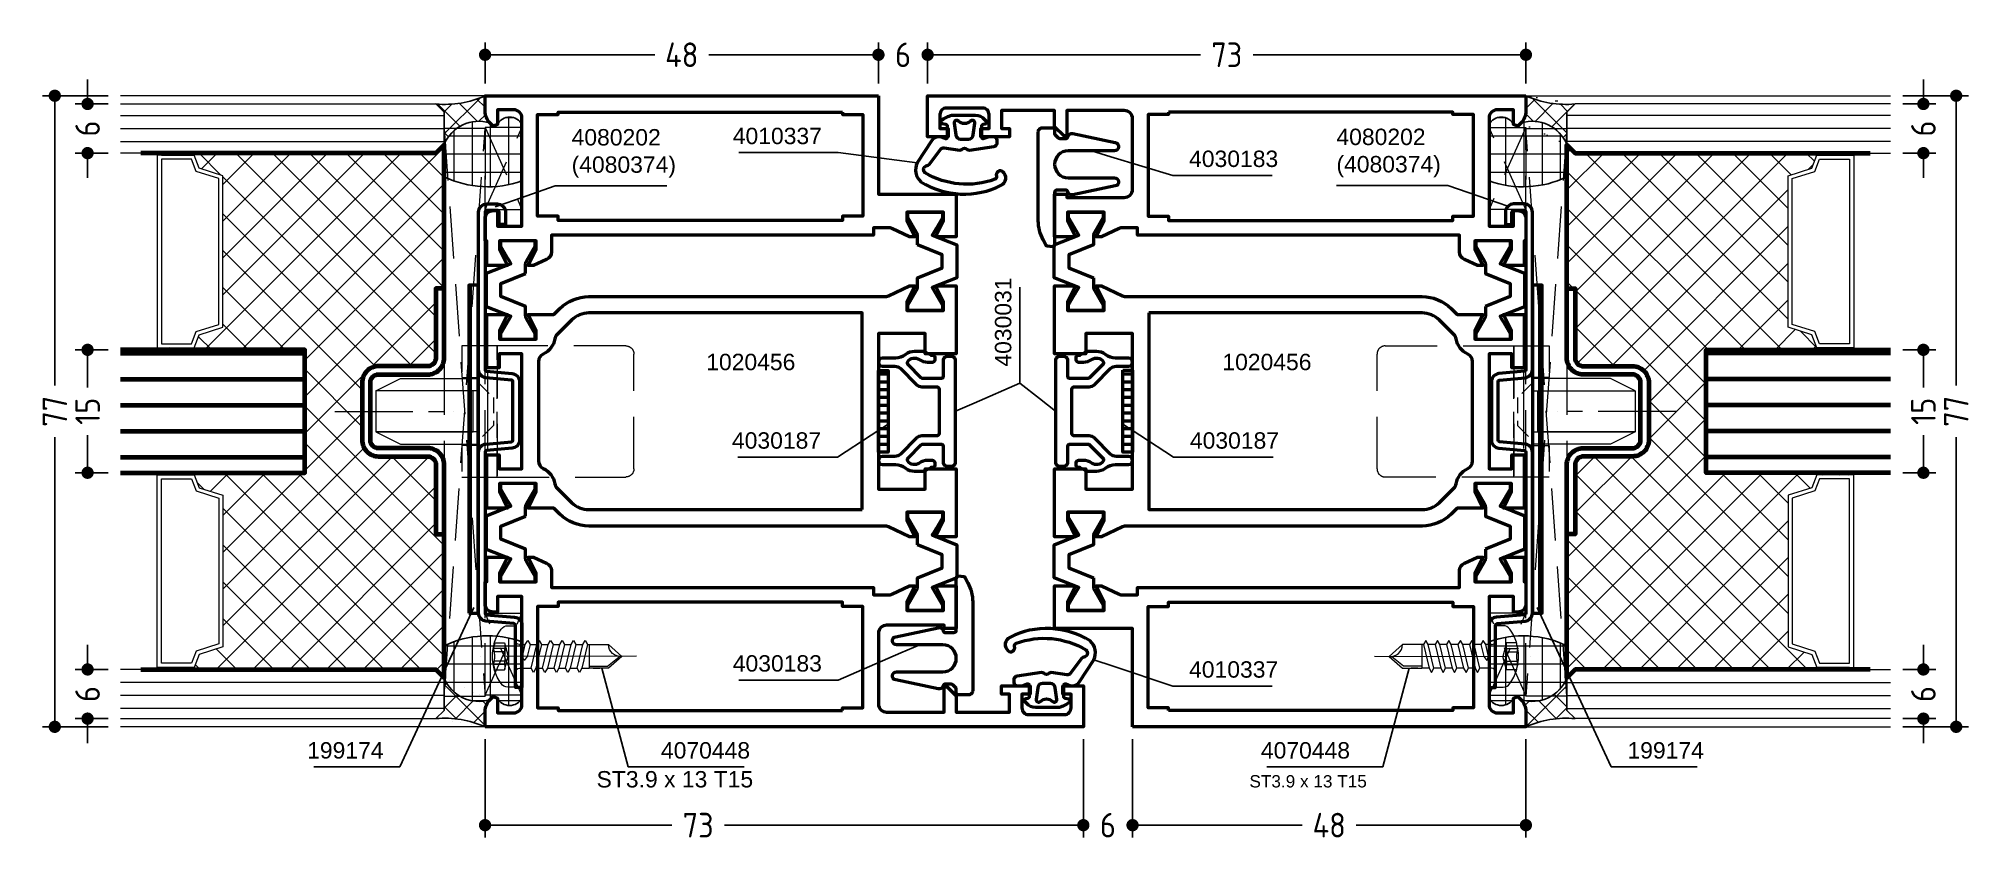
# Model space of a CAD drawing. Header units: millimetres. Extents: x 65 to 301, y 148 to 246.
import ezdxf
from ezdxf.enums import TextEntityAlignment as Align

# ---------------------------------------------------------------- set-up
doc = ezdxf.new("R2010")
doc.units = ezdxf.units.MM
doc.linetypes.add('CENTER', pattern=[50.8, 31.75, -6.35, 6.35, -6.35])
doc.linetypes.add('HIDDEN', pattern=[9.525, 6.35, -3.175])
for name, color, linetype, lineweight in [('AM_5', 3, 'Continuous', 25), ('AM_C', 50, 'Continuous', 50), ('AM_S', 80, 'Continuous', 50), ('Cent3', 70, 'CENTER', 18), ('CHide4', 10, 'HIDDEN', 13), ('Cont2', 2, 'Continuous', 25), ('Cont3', 70, 'Continuous', 18), ('Cont4', 10, 'Continuous', 13)]:
    doc.layers.add(name, color=color, linetype=linetype, lineweight=lineweight)
doc.styles.add('HBS_DIMTEXTSTYLE', font='isocp.shx')
doc.styles.add('SWISSL', font='swissl.ttf')
doc.dimstyles.new('Konstruktionsschnitt 1-1$0', dxfattribs={"dimtxt": 3, "dimasz": 1.5, "dimexe": 1.5, "dimexo": 1.5, "dimgap": 1.5, "dimtad": 0, "dimdsep": 46, "dimtxsty": 'HBS_DIMTEXTSTYLE', "dimblk": 'PUNKT', "dimcen": 0, "dimclrd": 3, "dimclre": 3, "dimclrt": 2, "dimadec": 1, "dimazin": 2, "dimtfac": 0.7, "dimtofl": 0, "dimtmove": 0, "dimatfit": 3, "dimfxl": 0, "dimtolj": 1, "dimtzin": 0, "dimarcsym": 0})
pattern_1 = [(225, (232.32603, 587.95486), (0.1767767, -0.1767767), []), (315, (232.32603, 587.95486), (0.1767767, 0.1767767), [])]
pattern_2 = [(135, (37.7058, -281.0823), (-1.3470384, -1.3470384), []), (225, (37.7058, -281.0823), (1.3470384, -1.3470384), [])]
pattern_3 = [(180, (37.7058, -281.0823), (-1e-15, -2.2225), []), (270, (37.7058, -281.0823), (2.2225, -1e-15), [])]
pattern_4 = [(135, (-37.2942, -281.0823), (-1.3470384, -1.3470384), []), (225, (-37.2942, -281.0823), (1.3470384, -1.3470384), [])]
pattern_5 = [(180, (-37.2942, -281.0823), (-1e-15, -2.2225), []), (270, (-37.2942, -281.0823), (2.2225, -1e-15), [])]

msp = doc.modelspace()

# ---------------------------------------------------------------- texts
at = {"layer": 'AM_5', "color": 2, "char_height": 2, "attachment_point": 9, "style": 'SWISSL'}
for insert in [(157.691, 205.898), (220.667, 205.899)]:
    msp.add_mtext('1020456', dxfattribs=dict(at, insert=insert))

# ---------------------------------------------------------------- blocks, each defined once
blk = doc.blocks.new('WS4070448')
at = {"layer": 'Cent3', "ltscale": 0.5}
blk.add_line((8.05, -14.4), (8.07, 4.66), dxfattribs=at)
at = {"layer": 'CHide4', "ltscale": 0.3}
for p, q in [((7.1, 1.69), (7.1, 3.08)), ((7.51, 1.69), (7.51, 2.97)), ((8.63, 1.69), (8.63, 2.97)), ((9.04, 1.69), (9.04, 3.08))]:
    blk.add_line(p, q, dxfattribs=at)
for points in [[(6.42, 2.92), (6.42, 1.69)], [(9.72, 2.92), (9.72, 1.69)], [(6.42, 1.69), (8.07, 1.25)], [(9.72, 1.69), (8.07, 1.25)]]:
    blk.add_lwpolyline(points, dxfattribs=at)
for centre, radius, start, end in [((6.48, 4.2), 1.28, 267.2848, 298.8872), ((8.07, 5.85), 2.94, 250.6988, 289.3012), ((9.66, 4.2), 1.28, 241.1128, 272.7152), ((6.76, 2.85), 1.21, 253.6643, 286.3357), ((8.07, 11.78), 10.13, 264.4948, 275.5052), ((9.38, 2.85), 1.21, 253.6643, 286.3357)]:
    blk.add_arc(centre, radius, start, end, dxfattribs=at)
at = {"layer": 'Cont4'}
for p, q in [((6.62, -8.64), (6.62, -11)), ((6.62, -8.64), (9.52, -8.64)), ((9.52, -11), (9.52, -8.64)), ((6.62, -11), (8.07, -12.64)), ((8.07, -12.64), (9.52, -11))]:
    blk.add_line(p, q, dxfattribs=at)
blk.add_lwpolyline([(11.39, 2.11, 0.314856), (4.74, 2.11, 0.244912), (4.32, 1.29), (4.32, 0.36), (11.82, 0.36), (11.82, 1.29, 0.244912), (11.39, 2.11, 0.138291)], format="xyb", dxfattribs=at)
for points in [[(6.12, -1.14), (6.62, -1.43), (8.07, -1.08), (8.57, -0.71), (8.07, -0.51), (6.62, -0.85)], [(6.12, -2.54), (6.62, -2.83), (9.52, -2.14), (10.02, -1.85), (9.52, -1.56), (6.62, -2.25)], [(6.12, -3.94), (6.62, -4.23), (9.52, -3.54), (10.02, -3.25), (9.52, -2.96), (6.62, -3.65)], [(6.12, -5.34), (6.62, -5.63), (9.52, -4.94), (10.02, -4.65), (9.52, -4.36), (6.62, -5.05)], [(6.12, -6.74), (6.62, -7.03), (9.52, -6.34), (10.02, -6.05), (9.52, -5.76), (6.62, -6.45)], [(6.12, -8.14), (6.62, -8.43), (9.52, -7.74), (10.02, -7.45), (9.52, -7.16), (6.62, -7.85)]]:
    blk.add_lwpolyline(points, close=True, dxfattribs=at)
for points in [[(6.62, -0.14), (6.62, -0.85)], [(6.62, -1.43), (6.62, -1.85)], [(6.62, -1.43), (6.62, -2.25)], [(6.62, -1.43), (6.62, -2.25)], [(9.52, -0.14), (9.52, -1.56)], [(9.52, -2.14), (9.52, -2.96)], [(6.62, -2.83), (6.62, -3.65)], [(6.62, -4.23), (6.62, -5.05)], [(9.52, -3.54), (9.52, -4.36)], [(6.62, -5.63), (6.62, -6.45)], [(6.62, -7.03), (6.62, -7.85)], [(9.52, -4.94), (9.52, -5.76)], [(9.52, -6.34), (9.52, -7.16)], [(6.62, -8.43), (6.62, -8.64)], [(9.27, -8.64), (9.27, -10.89), (8.1, -12.28)], [(9.52, -7.74), (9.52, -8.64)], [(9.52, -9.14), (9.52, -9.96)], [(6.62, -9.83), (6.62, -10.65)]]:
    blk.add_lwpolyline(points, dxfattribs=at)
for centre, radius, start, end in [((6.12, -0.14), 0.5, 0, 90), ((10.02, -0.14), 0.5, 90, 180), ((6.61, -12.47), 1.47, 353.4244, 89.6688)]:
    blk.add_arc(centre, radius, start, end, dxfattribs=at)
blk = doc.blocks.new('PUNKT')
at = {"color": 0, "linetype": 'Continuous'}
blk.add_line((-0.5, 0), (-1, 0), dxfattribs=at)
at = {"color": 0, "linetype": 'Continuous', "const_width": 0.5}
blk.add_lwpolyline([(-0.25, 0, 1), (0.25, 0, 1)], format="xyb", close=True, dxfattribs=at)
blk = doc.blocks.new('*D18')
at = {"layer": 'AM_5', "color": 3, "lineweight": -2, "transparency": 16777216}
for p, q in [((198.83, 160.91), (198.83, 148.91)), ((246.83, 160.91), (246.83, 148.91)), ((200.33, 150.41), (219.53, 150.41)), ((245.33, 150.41), (226.13, 150.41))]:
    blk.add_line(p, q, dxfattribs=at)
at = {"layer": 'AM_5', "color": 3, "lineweight": -2, "transparency": 16777216, "xscale": 1.5, "yscale": 1.5, "zscale": 1.5, "rotation": 180}
blk.add_blockref('PUNKT', (198.83, 150.41), dxfattribs=at)
at = {"layer": 'AM_5', "color": 3, "lineweight": -2, "transparency": 16777216, "xscale": 1.5, "yscale": 1.5, "zscale": 1.5}
blk.add_blockref('PUNKT', (246.83, 150.41), dxfattribs=at)
at = {"layer": 'AM_5', "color": 2, "transparency": 16777216, "insert": (222.83, 150.41), "char_height": 3, "attachment_point": 5, "style": 'HBS_DIMTEXTSTYLE'}
blk.add_mtext('\\A1;48', dxfattribs=at)
blk = doc.blocks.new('*S265')
at = {"layer": 'AM_5', "color": 3, "linetype": 'Continuous'}
blk.add_line((123.44, 226.68), (121.08, 225.86), dxfattribs=at)
at = {"layer": 'AM_5', "color": 3}
for p, q in [((128.39, 228.41), (123.44, 226.68)), ((141.99, 228.41), (128.39, 228.41))]:
    blk.add_line(p, q, dxfattribs=at)
at = {"layer": 'AM_5', "color": 2, "insert": (130.39, 229.41), "char_height": 2, "attachment_point": 7, "style": 'SWISSL'}
blk.add_mtext('4080202\\P(4080374)', dxfattribs=at)
blk = doc.blocks.new('ESG 6_V')
at = {"layer": 'Cont3'}
h = blk.add_hatch(dxfattribs=at)
h.set_pattern_fill('LINE', color=256, scale=0.5, angle=90, style=0)
h.set_pattern_definition([(90, (-305.9269, -507.866), (-1.5875, 4e-16), [])])
h.paths.add_polyline_path([(3, 39.5), (3, 1), (2, 0), (-2, 0), (-3, 1), (-3, 39.5)])
blk.add_lwpolyline([(3, 39.5), (3, 1), (2, 0), (-2, 0), (-3, 1), (-3, 39.5)], dxfattribs=at)
blk = doc.blocks.new('AL_ABH_24')
at = {"layer": 'Cont4'}
h = blk.add_hatch(dxfattribs=at)
h.set_pattern_fill('ANSI37', color=256, scale=2, angle=-180, style=0)
h.set_pattern_definition(pattern_1)
h.paths.add_polyline_path([(-12, -4.5), (-11.75, -4.5), (-11.75, -0.5), (-12, -0.5)])
h = blk.add_hatch(dxfattribs=at)
h.set_pattern_fill('ANSI37', color=256, scale=2, angle=-180, style=0)
h.set_pattern_definition(pattern_1)
h.paths.add_polyline_path([(12, -0.5), (11.75, -0.5), (11.75, -4.5), (12, -4.5)])
at = {"layer": 'Cont3'}
for points in [[(11.75, -4.5), (11.75, 0), (-11.75, 0), (-11.75, -4.5), (-10.18, -5.13), (-9.25, -8), (9.25, -8), (10.18, -5.13)], [(11.25, -4.16), (11.25, -0.5), (-11.25, -0.5), (-11.25, -4.16), (-9.78, -4.75), (-8.89, -7.5), (8.89, -7.5), (9.78, -4.75)]]:
    blk.add_lwpolyline(points, close=True, dxfattribs=at)
at = {"layer": 'Cont4'}
for points in [[(-11.75, -0.5), (-11.75, -4.5), (-12, -4.5), (-12, -0.5)], [(11.75, -0.5), (11.75, -4.5), (12, -4.5), (12, -0.5)]]:
    blk.add_lwpolyline(points, close=True, dxfattribs=at)
blk = doc.blocks.new('PL30_Glas_76_SYM_NGFK')
at = {"layer": 'Cont3', "lineweight": 70}
h = blk.add_hatch(dxfattribs=at)
h.set_pattern_fill('LINE', color=256, angle=90, style=0)
h.set_pattern_definition([(90, (-271.427, -507.866), (-3.175, 2e-16), [])])
h.paths.add_polyline_path([(-7.5, 39.5), (-7.5, 17), (7.5, 17), (7.5, 39.5)])
at = {"layer": 'Cont4'}
h = blk.add_hatch(dxfattribs=at)
h.set_pattern_fill('ANSI37', color=256, scale=0.5, style=0)
h.set_pattern_definition([(45, (-338.955, -274.622), (2.245064, -2.245064), []), (315, (-338.955, -274.622), (-2.245064, -2.245064), [])])
h.paths.add_polyline_path([(-31.5, 30.5), (-31.25, 30.5), (-29.68, 29.87), (-28.75, 27), (-10.25, 27), (-9.32, 29.87), (-7.75, 30.5), (-7.5, 30.5), (-7.5, 17), (7.5, 17), (7.5, 30.5), (7.75, 30.5), (9.32, 29.87), (10.25, 27), (28.75, 27), (29.68, 29.87), (31.25, 30.5), (31.5, 30.5), (31.5, 1), (32.5, 0), (15, 0), (15, 1), (6.5, 1, -0.414214), (5.5, 2), (5.5, 8, 0.414214), (3.5, 10), (-3.5, 10, 0.414214), (-5.5, 8), (-5.5, 2, -0.414214), (-6.5, 1), (-15, 1), (-15, 0), (-32.5, 0), (-31.5, 1)])
at = {"layer": 'Cont3', "lineweight": 70}
for points in [[(-7.5, 39.5), (-7.5, 17), (7.5, 17), (7.5, 39.5)], [(-31.5, 37), (-31.5, 1), (-32.5, 0), (-15, 0)], [(15, 0), (32.5, 0), (31.5, 1), (31.5, 37)]]:
    blk.add_lwpolyline(points, dxfattribs=at)
blk.add_lwpolyline([(15, 0), (15, 1), (6.5, 1, -0.414214), (5.5, 2), (5.5, 8, 0.414214), (3.5, 10), (-3.5, 10, 0.414214), (-5.5, 8), (-5.5, 2, -0.414214), (-6.5, 1), (-15, 1), (-15, 0), (-6.5, 0, 0.414214), (-4.5, 2), (-4.5, 8, -0.414214), (-3.5, 9), (3.5, 9, -0.414214), (4.5, 8), (4.5, 2, 0.414214), (6.5, 0)], format="xyb", close=True, dxfattribs=at)
at = {"xscale": -1}
blk.add_blockref('ESG 6_V', (-34.5, 0), dxfattribs=at)
blk.add_blockref('ESG 6_V', (34.5, 0))
at = {"layer": 'Cont3', "lineweight": 70, "xscale": -1}
blk.add_blockref('AL_ABH_24', (-19.5, 35), dxfattribs=at)
at = {"layer": 'Cont3', "lineweight": 70}
blk.add_blockref('AL_ABH_24', (19.5, 35), dxfattribs=at)
blk = doc.blocks.new('PL_VERSCH_F_W1_VERD')
at = {"layer": 'Cent3', "ltscale": 0.3}
blk.add_line((-5, -1.15), (5, -1.15), dxfattribs=at)
blk.add_lwpolyline([(0, 17.5), (0, 2.99), (0, 2.99)], dxfattribs=at)
at = {"layer": 'CHide4', "ltscale": 0.5}
for points in [[(-8, 2), (-4.15, 2), (-4.15, 0), (-8, 0)], [(-8, 0), (8, 0), (8, -2.3), (-8, -2.3)], [(4.15, 2), (8, 2), (8, 0), (4.15, 0)]]:
    blk.add_lwpolyline(points, close=True, dxfattribs=at)
at = {"layer": 'CHide4', "ltscale": 0.3}
blk.add_lwpolyline([(3.55, 0), (-3.55, 0), (-1.7, -1.85), (1.7, -1.85)], close=True, dxfattribs=at)
at = {"layer": 'CHide4'}
blk.add_lwpolyline([(-8, -2.3), (8, -2.3), (8, -18, -0.414214), (7, -19), (-7, -19, -0.414214), (-8, -18)], format="xyb", close=True, dxfattribs=at)
at = {"layer": 'Cont3'}
for points in [[(-4, 0), (-2.5, 0), (-2.5, 12.5), (-4, 9.5)], [(-2.5, 12.5), (2.5, 12.5), (2.5, 0.63), (-2.5, 0.63)], [(4, 0), (2.5, 0), (2.5, 12.5), (4, 9.5)]]:
    blk.add_lwpolyline(points, close=True, dxfattribs=at)
blk = doc.blocks.new('*S266')
at = {"layer": 'AM_5', "color": 3, "linetype": 'Continuous'}
blk.add_line((231.95, 167.14), (232.6, 169.55), dxfattribs=at)
at = {"layer": 'AM_5', "color": 3}
for p, q in [((229.37, 157.51), (231.95, 167.14)), ((215.22, 157.51), (229.37, 157.51))]:
    blk.add_line(p, q, dxfattribs=at)
at = {"layer": 'AM_5', "color": 2, "insert": (225.37, 158.51), "char_height": 2, "attachment_point": 9, "style": 'SWISSL'}
blk.add_mtext('4070448', dxfattribs=at)
blk = doc.blocks.new('*D29')
at = {"layer": 'AM_5', "color": 3, "lineweight": -2, "transparency": 16777216}
for p, q in [((292.83, 239.41), (300.83, 239.41)), ((299.33, 237.91), (299.33, 204.06)), ((299.33, 163.91), (299.33, 197.76)), ((292.83, 162.41), (300.83, 162.41))]:
    blk.add_line(p, q, dxfattribs=at)
at = {"layer": 'AM_5', "color": 3, "lineweight": -2, "transparency": 16777216, "xscale": 1.5, "yscale": 1.5, "zscale": 1.5}
for p, rotation in [((299.33, 239.41), 90), ((299.33, 162.41), 270)]:
    blk.add_blockref('PUNKT', p, dxfattribs=dict(at, rotation=rotation))
at = {"layer": 'AM_5', "color": 2, "transparency": 16777216, "insert": (299.33, 200.91), "char_height": 3, "attachment_point": 5, "rotation": 90, "style": 'HBS_DIMTEXTSTYLE'}
blk.add_mtext('\\A1;77', dxfattribs=at)
blk = doc.blocks.new('*D30')
at = {"layer": 'AM_5', "color": 3, "lineweight": -2, "transparency": 16777216}
for p, q in [((173.83, 240.91), (173.83, 245.91)), ((246.83, 240.91), (246.83, 245.91)), ((175.33, 244.41), (207.12, 244.41)), ((245.33, 244.41), (213.54, 244.41))]:
    blk.add_line(p, q, dxfattribs=at)
at = {"layer": 'AM_5', "color": 3, "lineweight": -2, "transparency": 16777216, "xscale": 1.5, "yscale": 1.5, "zscale": 1.5, "rotation": 180}
blk.add_blockref('PUNKT', (173.83, 244.41), dxfattribs=at)
at = {"layer": 'AM_5', "color": 3, "lineweight": -2, "transparency": 16777216, "xscale": 1.5, "yscale": 1.5, "zscale": 1.5}
blk.add_blockref('PUNKT', (246.83, 244.41), dxfattribs=at)
at = {"layer": 'AM_5', "color": 2, "transparency": 16777216, "insert": (210.33, 244.41), "char_height": 3, "attachment_point": 5, "style": 'HBS_DIMTEXTSTYLE'}
blk.add_mtext('\\A1;73', dxfattribs=at)
blk = doc.blocks.new('*S267')
at = {"layer": 'AM_5', "color": 3}
for p, q in [((223.71, 228.46), (237.31, 228.46)), ((237.31, 228.46), (242.26, 226.74))]:
    blk.add_line(p, q, dxfattribs=at)
at = {"layer": 'AM_5', "color": 3, "linetype": 'Continuous'}
blk.add_line((242.26, 226.74), (244.62, 225.92), dxfattribs=at)
at = {"layer": 'AM_5', "color": 2, "insert": (223.71, 229.46), "char_height": 2, "attachment_point": 7, "style": 'SWISSL'}
blk.add_mtext('4080202\\P(4080374)', dxfattribs=at)
blk = doc.blocks.new('*S268')
at = {"layer": 'AM_5', "color": 3, "linetype": 'Continuous'}
blk.add_line((249.27, 174.68), (248.22, 176.95), dxfattribs=at)
at = {"layer": 'AM_5', "color": 3}
for p, q in [((257.22, 157.51), (249.27, 174.68)), ((267.74, 157.51), (257.22, 157.51))]:
    blk.add_line(p, q, dxfattribs=at)
at = {"layer": 'AM_5', "color": 2, "insert": (259.22, 158.51), "char_height": 2, "attachment_point": 7, "style": 'SWISSL'}
blk.add_mtext('199174', dxfattribs=at)
blk = doc.blocks.new('*D32')
at = {"layer": 'AM_5', "color": 3, "lineweight": -2, "transparency": 16777216}
for p, q in [((73.83, 239.41), (65.83, 239.41)), ((67.33, 237.91), (67.33, 204.06)), ((67.33, 163.91), (67.33, 197.76)), ((73.83, 162.41), (65.83, 162.41))]:
    blk.add_line(p, q, dxfattribs=at)
at = {"layer": 'AM_5', "color": 3, "lineweight": -2, "transparency": 16777216, "xscale": 1.5, "yscale": 1.5, "zscale": 1.5}
for p, rotation in [((67.33, 239.41), 90), ((67.33, 162.41), 270)]:
    blk.add_blockref('PUNKT', p, dxfattribs=dict(at, rotation=rotation))
at = {"layer": 'AM_5', "color": 2, "transparency": 16777216, "insert": (67.33, 200.91), "char_height": 3, "attachment_point": 5, "rotation": 90, "style": 'HBS_DIMTEXTSTYLE'}
blk.add_mtext('\\A1;77', dxfattribs=at)
blk = doc.blocks.new('*S269')
at = {"layer": 'AM_5', "color": 3}
for p, q in [((109.44, 157.51), (117.39, 174.68)), ((98.92, 157.51), (109.44, 157.51))]:
    blk.add_line(p, q, dxfattribs=at)
at = {"layer": 'AM_5', "color": 3, "linetype": 'Continuous'}
blk.add_line((117.39, 174.68), (118.44, 176.95), dxfattribs=at)
at = {"layer": 'AM_5', "color": 2, "insert": (107.44, 158.51), "char_height": 2, "attachment_point": 9, "style": 'SWISSL'}
blk.add_mtext('199174', dxfattribs=at)
blk = doc.blocks.new('*D33')
at = {"layer": 'AM_5', "color": 3, "lineweight": -2, "transparency": 16777216}
for p, q in [((292.83, 208.41), (296.83, 208.41)), ((295.33, 206.91), (295.33, 203.82)), ((295.33, 194.91), (295.33, 198)), ((292.83, 193.41), (296.83, 193.41))]:
    blk.add_line(p, q, dxfattribs=at)
at = {"layer": 'AM_5', "color": 3, "lineweight": -2, "transparency": 16777216, "xscale": 1.5, "yscale": 1.5, "zscale": 1.5}
for p, rotation in [((295.33, 208.41), 90), ((295.33, 193.41), 270)]:
    blk.add_blockref('PUNKT', p, dxfattribs=dict(at, rotation=rotation))
at = {"layer": 'AM_5', "color": 2, "transparency": 16777216, "insert": (295.33, 200.91), "char_height": 3, "attachment_point": 5, "rotation": 90, "style": 'HBS_DIMTEXTSTYLE'}
blk.add_mtext('\\A1;15', dxfattribs=at)
blk = doc.blocks.new('*D34')
at = {"layer": 'AM_5', "color": 3, "lineweight": -2, "transparency": 16777216}
for p, q in [((295.33, 239.91), (295.33, 241.41)), ((292.83, 238.41), (296.83, 238.41)), ((292.83, 232.41), (296.83, 232.41)), ((295.33, 230.91), (295.33, 229.41))]:
    blk.add_line(p, q, dxfattribs=at)
at = {"layer": 'AM_5', "color": 3, "lineweight": -2, "transparency": 16777216, "xscale": 1.5, "yscale": 1.5, "zscale": 1.5}
for p, rotation in [((295.33, 238.41), 270), ((295.33, 232.41), 90)]:
    blk.add_blockref('PUNKT', p, dxfattribs=dict(at, rotation=rotation))
at = {"layer": 'AM_5', "color": 2, "transparency": 16777216, "insert": (295.33, 235.41), "char_height": 3, "attachment_point": 5, "rotation": 90, "style": 'HBS_DIMTEXTSTYLE'}
blk.add_mtext('\\A1;6', dxfattribs=at)
blk = doc.blocks.new('*D35')
at = {"layer": 'AM_5', "color": 3, "lineweight": -2, "transparency": 16777216}
for p, q in [((295.33, 170.91), (295.33, 172.41)), ((292.83, 169.41), (296.83, 169.41)), ((292.83, 163.41), (296.83, 163.41)), ((295.33, 161.91), (295.33, 160.41))]:
    blk.add_line(p, q, dxfattribs=at)
at = {"layer": 'AM_5', "color": 3, "lineweight": -2, "transparency": 16777216, "xscale": 1.5, "yscale": 1.5, "zscale": 1.5}
for p, rotation in [((295.33, 169.41), 270), ((295.33, 163.41), 90)]:
    blk.add_blockref('PUNKT', p, dxfattribs=dict(at, rotation=rotation))
at = {"layer": 'AM_5', "color": 2, "transparency": 16777216, "insert": (295.33, 166.41), "char_height": 3, "attachment_point": 5, "rotation": 90, "style": 'HBS_DIMTEXTSTYLE'}
blk.add_mtext('\\A1;6', dxfattribs=at)
blk = doc.blocks.new('*D36')
at = {"layer": 'AM_5', "color": 3, "lineweight": -2, "transparency": 16777216}
for p, q in [((73.83, 208.41), (69.83, 208.41)), ((71.33, 206.91), (71.33, 203.82)), ((71.33, 194.91), (71.33, 198)), ((73.83, 193.41), (69.83, 193.41))]:
    blk.add_line(p, q, dxfattribs=at)
at = {"layer": 'AM_5', "color": 3, "lineweight": -2, "transparency": 16777216, "xscale": 1.5, "yscale": 1.5, "zscale": 1.5}
for p, rotation in [((71.33, 208.41), 90), ((71.33, 193.41), 270)]:
    blk.add_blockref('PUNKT', p, dxfattribs=dict(at, rotation=rotation))
at = {"layer": 'AM_5', "color": 2, "transparency": 16777216, "insert": (71.33, 200.91), "char_height": 3, "attachment_point": 5, "rotation": 90, "style": 'HBS_DIMTEXTSTYLE'}
blk.add_mtext('\\A1;15', dxfattribs=at)
blk = doc.blocks.new('*D37')
at = {"layer": 'AM_5', "color": 3, "lineweight": -2, "transparency": 16777216}
for p, q in [((71.33, 239.91), (71.33, 241.41)), ((73.83, 238.41), (69.83, 238.41)), ((73.83, 232.41), (69.83, 232.41)), ((71.33, 230.91), (71.33, 229.41))]:
    blk.add_line(p, q, dxfattribs=at)
at = {"layer": 'AM_5', "color": 3, "lineweight": -2, "transparency": 16777216, "xscale": 1.5, "yscale": 1.5, "zscale": 1.5}
for p, rotation in [((71.33, 238.41), 270), ((71.33, 232.41), 90)]:
    blk.add_blockref('PUNKT', p, dxfattribs=dict(at, rotation=rotation))
at = {"layer": 'AM_5', "color": 2, "transparency": 16777216, "insert": (71.33, 235.41), "char_height": 3, "attachment_point": 5, "rotation": 90, "style": 'HBS_DIMTEXTSTYLE'}
blk.add_mtext('\\A1;6', dxfattribs=at)
blk = doc.blocks.new('*D38')
at = {"layer": 'AM_5', "color": 3, "lineweight": -2, "transparency": 16777216}
for p, q in [((71.33, 170.91), (71.33, 172.41)), ((73.83, 169.41), (69.83, 169.41)), ((73.83, 163.41), (69.83, 163.41)), ((71.33, 161.91), (71.33, 160.41))]:
    blk.add_line(p, q, dxfattribs=at)
at = {"layer": 'AM_5', "color": 3, "lineweight": -2, "transparency": 16777216, "xscale": 1.5, "yscale": 1.5, "zscale": 1.5}
for p, rotation in [((71.33, 169.41), 270), ((71.33, 163.41), 90)]:
    blk.add_blockref('PUNKT', p, dxfattribs=dict(at, rotation=rotation))
at = {"layer": 'AM_5', "color": 2, "transparency": 16777216, "insert": (71.33, 166.41), "char_height": 3, "attachment_point": 5, "rotation": 90, "style": 'HBS_DIMTEXTSTYLE'}
blk.add_mtext('\\A1;6', dxfattribs=at)
blk = doc.blocks.new('ZAHL rechts')
at = {"layer": 'AM_5', "color": 2, "style": 'SWISSL'}
blk.add_attdef('XXX', text='', height=1.5, dxfattribs=at).set_placement((-1.95, -2.5), align=Align.RIGHT)
blk = doc.blocks.new('*S270')
at = {"layer": 'AM_5', "color": 3, "linetype": 'Continuous'}
blk.add_line((134.71, 167.14), (134.06, 169.55), dxfattribs=at)
at = {"layer": 'AM_5', "color": 3}
for p, q in [((137.29, 157.51), (134.71, 167.14)), ((151.44, 157.51), (137.29, 157.51))]:
    blk.add_line(p, q, dxfattribs=at)
at = {"layer": 'AM_5', "color": 2, "insert": (141.29, 158.51), "char_height": 2, "attachment_point": 7, "style": 'SWISSL'}
blk.add_mtext('4070448', dxfattribs=at)
blk = doc.blocks.new('*D40')
at = {"layer": 'AM_5', "color": 3, "lineweight": -2, "transparency": 16777216}
for p, q in [((119.83, 160.91), (119.83, 148.91)), ((192.83, 160.91), (192.83, 148.91)), ((121.33, 150.41), (142.62, 150.41)), ((191.33, 150.41), (149.04, 150.41))]:
    blk.add_line(p, q, dxfattribs=at)
at = {"layer": 'AM_5', "color": 3, "lineweight": -2, "transparency": 16777216, "xscale": 1.5, "yscale": 1.5, "zscale": 1.5, "rotation": 180}
blk.add_blockref('PUNKT', (119.83, 150.41), dxfattribs=at)
at = {"layer": 'AM_5', "color": 3, "lineweight": -2, "transparency": 16777216, "xscale": 1.5, "yscale": 1.5, "zscale": 1.5}
blk.add_blockref('PUNKT', (192.83, 150.41), dxfattribs=at)
at = {"layer": 'AM_5', "color": 2, "transparency": 16777216, "insert": (145.83, 150.41), "char_height": 3, "attachment_point": 5, "style": 'HBS_DIMTEXTSTYLE'}
blk.add_mtext('\\A1;73', dxfattribs=at)
blk = doc.blocks.new('*D41')
at = {"layer": 'AM_5', "color": 3, "lineweight": -2, "transparency": 16777216}
for p, q in [((119.83, 240.91), (119.83, 245.91)), ((167.83, 240.91), (167.83, 245.91)), ((121.33, 244.41), (140.53, 244.41)), ((166.33, 244.41), (147.13, 244.41))]:
    blk.add_line(p, q, dxfattribs=at)
at = {"layer": 'AM_5', "color": 3, "lineweight": -2, "transparency": 16777216, "xscale": 1.5, "yscale": 1.5, "zscale": 1.5, "rotation": 180}
blk.add_blockref('PUNKT', (119.83, 244.41), dxfattribs=at)
at = {"layer": 'AM_5', "color": 3, "lineweight": -2, "transparency": 16777216, "xscale": 1.5, "yscale": 1.5, "zscale": 1.5}
blk.add_blockref('PUNKT', (167.83, 244.41), dxfattribs=at)
at = {"layer": 'AM_5', "color": 2, "transparency": 16777216, "insert": (143.83, 244.41), "char_height": 3, "attachment_point": 5, "style": 'HBS_DIMTEXTSTYLE'}
blk.add_mtext('\\A1;48', dxfattribs=at)
blk = doc.blocks.new('*D49')
at = {"layer": 'AM_5', "color": 3, "lineweight": -2, "transparency": 16777216}
for p, q in [((167.83, 240.91), (167.83, 245.91)), ((173.83, 240.91), (173.83, 245.91)), ((166.33, 244.41), (164.83, 244.41)), ((175.33, 244.41), (176.83, 244.41))]:
    blk.add_line(p, q, dxfattribs=at)
at = {"layer": 'AM_5', "color": 3, "lineweight": -2, "transparency": 16777216, "xscale": 1.5, "yscale": 1.5, "zscale": 1.5}
blk.add_blockref('PUNKT', (167.83, 244.41), dxfattribs=at)
at = {"layer": 'AM_5', "color": 3, "lineweight": -2, "transparency": 16777216, "xscale": 1.5, "yscale": 1.5, "zscale": 1.5, "rotation": 180}
blk.add_blockref('PUNKT', (173.83, 244.41), dxfattribs=at)
at = {"layer": 'AM_5', "color": 2, "transparency": 16777216, "insert": (170.83, 244.41), "char_height": 3, "attachment_point": 5, "style": 'HBS_DIMTEXTSTYLE'}
blk.add_mtext('\\A1;6', dxfattribs=at)
blk = doc.blocks.new('*S271')
at = {"layer": 'AM_5', "color": 3}
for p, q in [((150.78, 232.48), (162.93, 232.48)), ((162.93, 232.48), (170.09, 231.55))]:
    blk.add_line(p, q, dxfattribs=at)
at = {"layer": 'AM_5', "color": 3, "linetype": 'Continuous'}
blk.add_line((170.09, 231.55), (172.57, 231.22), dxfattribs=at)
at = {"layer": 'AM_5', "color": 2, "insert": (160.93, 233.48), "char_height": 2, "attachment_point": 9, "style": 'SWISSL'}
blk.add_mtext('4010337', dxfattribs=at)
blk = doc.blocks.new('*S272')
at = {"layer": 'AM_5', "color": 3, "linetype": 'Continuous'}
blk.add_line((196.2, 231.97), (193.81, 232.7), dxfattribs=at)
at = {"layer": 'AM_5', "color": 3}
for p, q in [((203.73, 229.69), (196.2, 231.97)), ((215.86, 229.69), (203.73, 229.69))]:
    blk.add_line(p, q, dxfattribs=at)
at = {"layer": 'AM_5', "color": 2, "insert": (205.73, 230.69), "char_height": 2, "attachment_point": 7, "style": 'SWISSL'}
blk.add_mtext('4030183', dxfattribs=at)
blk = doc.blocks.new('*S273')
at = {"layer": 'AM_5', "color": 3, "linetype": 'Continuous'}
blk.add_line((170.56, 171.42), (172.86, 172.42), dxfattribs=at)
at = {"layer": 'AM_5', "color": 3}
for p, q in [((162.93, 168.12), (170.56, 171.42)), ((150.8, 168.12), (162.93, 168.12))]:
    blk.add_line(p, q, dxfattribs=at)
at = {"layer": 'AM_5', "color": 2, "insert": (160.93, 169.12), "char_height": 2, "attachment_point": 9, "style": 'SWISSL'}
blk.add_mtext('4030183', dxfattribs=at)
blk = doc.blocks.new('*S274')
at = {"layer": 'AM_5', "color": 3, "linetype": 'Continuous'}
blk.add_line((196.46, 169.8), (194.09, 170.59), dxfattribs=at)
at = {"layer": 'AM_5', "color": 3}
for p, q in [((203.73, 167.38), (196.46, 169.8)), ((215.88, 167.38), (203.73, 167.38))]:
    blk.add_line(p, q, dxfattribs=at)
at = {"layer": 'AM_5', "color": 2, "insert": (205.73, 168.38), "char_height": 2, "attachment_point": 7, "style": 'SWISSL'}
blk.add_mtext('4010337', dxfattribs=at)
blk = doc.blocks.new('*S275')
at = {"layer": 'AM_5', "color": 3, "linetype": 'Continuous'}
blk.add_line((199.73, 197.98), (197.63, 199.34), dxfattribs=at)
at = {"layer": 'AM_5', "color": 3}
for p, q in [((203.83, 195.32), (199.73, 197.98)), ((215.98, 195.32), (203.83, 195.32))]:
    blk.add_line(p, q, dxfattribs=at)
at = {"layer": 'AM_5', "color": 2, "insert": (205.83, 196.32), "char_height": 2, "attachment_point": 7, "style": 'SWISSL'}
blk.add_mtext('4030187', dxfattribs=at)
blk = doc.blocks.new('*S276')
at = {"layer": 'AM_5', "color": 3, "linetype": 'Continuous'}
blk.add_line((166.93, 197.98), (169.03, 199.34), dxfattribs=at)
at = {"layer": 'AM_5', "color": 3}
for p, q in [((162.83, 195.32), (166.93, 197.98)), ((150.68, 195.32), (162.83, 195.32))]:
    blk.add_line(p, q, dxfattribs=at)
at = {"layer": 'AM_5', "color": 2, "insert": (160.83, 196.32), "char_height": 2, "attachment_point": 9, "style": 'SWISSL'}
blk.add_mtext('4030187', dxfattribs=at)
blk = doc.blocks.new('*S277')
at = {"layer": 'AM_5', "color": 3}
for p, q in [((185.07, 216.06), (185.07, 204.36)), ((185.07, 204.36), (179.52, 201.92)), ((185.07, 204.36), (187.47, 202.46))]:
    blk.add_line(p, q, dxfattribs=at)
at = {"layer": 'AM_5', "color": 3, "linetype": 'Continuous'}
for p, q in [((179.52, 201.92), (177.23, 200.91)), ((187.47, 202.46), (189.43, 200.91))]:
    blk.add_line(p, q, dxfattribs=at)
at = {"layer": 'AM_5', "color": 2, "insert": (184.07, 206.36), "char_height": 2, "attachment_point": 7, "rotation": 90, "style": 'SWISSL'}
blk.add_mtext('4030031', dxfattribs=at)
blk = doc.blocks.new('*D50')
at = {"layer": 'AM_5', "color": 3, "lineweight": -2, "transparency": 16777216}
for p, q in [((192.83, 160.91), (192.83, 148.91)), ((198.83, 160.91), (198.83, 148.91)), ((191.33, 150.41), (189.83, 150.41)), ((200.33, 150.41), (201.83, 150.41))]:
    blk.add_line(p, q, dxfattribs=at)
at = {"layer": 'AM_5', "color": 3, "lineweight": -2, "transparency": 16777216, "xscale": 1.5, "yscale": 1.5, "zscale": 1.5}
blk.add_blockref('PUNKT', (192.83, 150.41), dxfattribs=at)
at = {"layer": 'AM_5', "color": 3, "lineweight": -2, "transparency": 16777216, "xscale": 1.5, "yscale": 1.5, "zscale": 1.5, "rotation": 180}
blk.add_blockref('PUNKT', (198.83, 150.41), dxfattribs=at)
at = {"layer": 'AM_5', "color": 2, "transparency": 16777216, "insert": (195.83, 150.41), "char_height": 3, "attachment_point": 5, "style": 'HBS_DIMTEXTSTYLE'}
blk.add_mtext('\\A1;6', dxfattribs=at)
blk = doc.blocks.new('WI1020456')
for points in [[(-77, 25), (-65, 25), (-65, 15.5), (-59.8, 15.5), (-59.8, 18.05), (-61.8, 17.05), (-62.8, 17.05), (-62.8, 21.55), (-61.8, 21.55), (-59.8, 20.55), (-59.8, 21.2), (-60.81, 23.36, -0.109518), (-60.9, 23.78), (-60.9, 25.6), (-60, 25.6), (-60, 64.9), (-57.94, 64.9, 0.294108), (-57.03, 65.49), (-56.3, 67.1), (-56.3, 67.75), (-58.3, 66.75), (-59.3, 66.75), (-59.3, 71.25), (-58.3, 71.25), (-56.3, 70.25), (-56.3, 72.8), (-59.3, 72.8), (-59.3, 73), (-62, 73, 0.414214), (-63, 72), (-63, 71.5), (-61.1, 71.5), (-61.1, 68.5), (-74.3, 68.5, -0.414214), (-75.3, 69.5), (-75.3, 71.5), (-73.5, 71.5), (-73.29, 72.01), (-73.69, 72.41, 0.198912), (-75.11, 73), (-77, 73)], [(-77, 25), (-65, 25), (-65, 15.5), (-59.8, 15.5), (-59.8, 18.05), (-61.8, 17.05), (-62.8, 17.05), (-62.8, 21.55), (-61.8, 21.55), (-59.8, 20.55), (-59.8, 21.2), (-60.81, 23.36, -0.109518), (-60.9, 23.78), (-60.9, 25.6), (-60, 25.6), (-60, 64.9), (-57.94, 64.9, 0.294108), (-57.03, 65.49), (-56.3, 67.1), (-56.3, 67.75), (-58.3, 66.75), (-59.3, 66.75), (-59.3, 71.25), (-58.3, 71.25), (-56.3, 70.25), (-56.3, 72.8), (-59.3, 72.8), (-59.3, 73), (-62, 73, 0.414214), (-63, 72), (-63, 71.5), (-61.1, 71.5), (-61.1, 68.5), (-74.3, 68.5, -0.414214), (-75.3, 69.5), (-75.3, 71.5), (-73.5, 71.5), (-73.29, 72.01), (-73.69, 72.41, 0.198912), (-75.11, 73), (-77, 73)], [(-55.31, 68.05), (-56.43, 68.05, 0.131652), (-56.83, 67.94), (-58.64, 66.9), (-59.3, 66.9), (-59.3, 71.1), (-58.64, 71.1), (-57.3, 70.33), (-56.81, 70.04), (-56.51, 69.87), (-55.3, 72.88), (-51.3, 72.88), (-50.09, 69.87), (-47.96, 71.1), (-47.3, 71.1), (-47.3, 66.9), (-47.96, 66.9), (-49.77, 67.94, 0.131652), (-50.17, 68.05), (-51.29, 68.05), (-52.52, 71.08), (-54.09, 71.08)], [(-55.31, 68.05), (-56.43, 68.05, 0.131652), (-56.83, 67.94), (-58.64, 66.9), (-59.3, 66.9), (-59.3, 71.1), (-58.64, 71.1), (-57.3, 70.33), (-56.81, 70.04), (-56.51, 69.87), (-55.3, 72.88), (-51.3, 72.88), (-50.09, 69.87), (-47.96, 71.1), (-47.3, 71.1), (-47.3, 66.9), (-47.96, 66.9), (-49.77, 67.94, 0.131652), (-50.17, 68.05), (-51.29, 68.05), (-52.52, 71.08), (-54.09, 71.08)], [(-24.5, 60.33, 0.198912), (-25.96, 63.86), (-26.7, 64.6), (-26.7, 67.75), (-28.7, 66.75), (-29.7, 66.75), (-29.7, 71.25), (-28.7, 71.25), (-26.7, 70.25), (-26.7, 72.8), (-33.2, 72.8), (-33.2, 71.3), (-31.5, 71.3), (-31.5, 68.5), (-45.5, 68.5), (-45.5, 71.3), (-43.8, 71.3), (-43.8, 72.8), (-50.3, 72.8), (-50.3, 70.25), (-48.3, 71.25), (-47.3, 71.25), (-47.3, 66.75), (-48.3, 66.75), (-50.3, 67.75), (-50.3, 64.6), (-51.04, 63.86, 0.198912), (-52.5, 60.33), (-52.5, 24.21, -0.109518), (-52.59, 23.79), (-53.8, 21.2), (-53.8, 20.55), (-51.8, 21.55), (-50.8, 21.55), (-50.8, 17.05), (-51.8, 17.05), (-53.8, 18.05), (-53.8, 15.5), (-45.5, 15.5), (-45.5, 19.3), (-48, 19.3), (-48, 25), (-29, 25), (-29, 19.3), (-31.5, 19.3), (-31.5, 15.5), (-23.2, 15.5), (-23.2, 18.05), (-25.2, 17.05), (-26.2, 17.05), (-26.2, 21.55), (-25.2, 21.55), (-23.2, 20.55), (-23.2, 21.2), (-24.41, 23.79, -0.109518), (-24.5, 24.21)], [(-24.5, 60.33, 0.198912), (-25.96, 63.86), (-26.7, 64.6), (-26.7, 67.75), (-28.7, 66.75), (-29.7, 66.75), (-29.7, 71.25), (-28.7, 71.25), (-26.7, 70.25), (-26.7, 72.8), (-33.2, 72.8), (-33.2, 71.3), (-31.5, 71.3), (-31.5, 68.5), (-45.5, 68.5), (-45.5, 71.3), (-43.8, 71.3), (-43.8, 72.8), (-50.3, 72.8), (-50.3, 70.25), (-48.3, 71.25), (-47.3, 71.25), (-47.3, 66.75), (-48.3, 66.75), (-50.3, 67.75), (-50.3, 64.6), (-51.04, 63.86, 0.198912), (-52.5, 60.33), (-52.5, 24.21, -0.109518), (-52.59, 23.79), (-53.8, 21.2), (-53.8, 20.55), (-51.8, 21.55), (-50.8, 21.55), (-50.8, 17.05), (-51.8, 17.05), (-53.8, 18.05), (-53.8, 15.5), (-45.5, 15.5), (-45.5, 19.3), (-48, 19.3), (-48, 25), (-29, 25), (-29, 19.3), (-31.5, 19.3), (-31.5, 15.5), (-23.2, 15.5), (-23.2, 18.05), (-25.2, 17.05), (-26.2, 17.05), (-26.2, 21.55), (-25.2, 21.55), (-23.2, 20.55), (-23.2, 21.2), (-24.41, 23.79, -0.109518), (-24.5, 24.21)], [(-25.71, 68.05), (-26.83, 68.05, 0.131652), (-27.23, 67.94), (-29.04, 66.9), (-29.7, 66.9), (-29.7, 71.1), (-29.04, 71.1), (-27.7, 70.33), (-27.21, 70.04), (-26.91, 69.87), (-25.7, 72.88), (-21.7, 72.88), (-20.49, 69.87), (-18.36, 71.1), (-17.7, 71.1), (-17.7, 66.9), (-18.36, 66.9), (-20.17, 67.94, 0.131652), (-20.57, 68.05), (-21.69, 68.05), (-22.91, 71.08), (-24.49, 71.08)], [(-25.71, 68.05), (-26.83, 68.05, 0.131652), (-27.23, 67.94), (-29.04, 66.9), (-29.7, 66.9), (-29.7, 71.1), (-29.04, 71.1), (-27.7, 70.33), (-27.21, 70.04), (-26.91, 69.87), (-25.7, 72.88), (-21.7, 72.88), (-20.49, 69.87), (-18.36, 71.1), (-17.7, 71.1), (-17.7, 66.9), (-18.36, 66.9), (-20.17, 67.94, 0.131652), (-20.57, 68.05), (-21.69, 68.05), (-22.91, 71.08), (-24.49, 71.08)], [(0, 73), (-1.9, 73, 0.198912), (-3.31, 72.41), (-3.71, 72.01), (-3.5, 71.5), (-1.7, 71.5), (-1.7, 69.5, -0.414214), (-2.7, 68.5), (-15.9, 68.5), (-15.9, 71.5), (-14, 71.5), (-14, 72, 0.414214), (-15, 73), (-17.7, 73), (-17.7, 72.8), (-20.7, 72.8), (-20.7, 70.25), (-18.7, 71.25), (-17.7, 71.25), (-17.7, 66.75), (-18.7, 66.75), (-20.7, 67.75), (-20.7, 67.1), (-19.97, 65.49, 0.294108), (-19.06, 64.9), (-17, 64.9), (-17, 25.6), (-16.1, 25.6), (-16.1, 23.78, -0.109518), (-16.19, 23.36), (-17.2, 21.2), (-17.2, 20.55), (-15.2, 21.55), (-14.2, 21.55), (-14.2, 17.05), (-15.2, 17.05), (-17.2, 18.05), (-17.2, 15.5), (-12, 15.5), (-12, 17), (-12.4, 17), (-12.4, 24, -0.414214), (-11.4, 25), (-2.8, 25, -0.414214), (-1.8, 24), (-1.8, 17), (-4.8, 17), (-4.94, 16.66), (-3.78, 15.5), (-1.8, 15.5), (-1.8, 9), (-4, 9), (-4, 10), (-5, 10), (-5, 6.5), (-4, 6.5), (-4, 7.5), (-2.3, 7.5, -0.414214), (-1.5, 6.7), (-1.5, 2.3, -0.414214), (-2.3, 1.5), (-4, 1.5), (-4, 2.5), (-5, 2.5), (-5, 0), (0, 0)], [(0, 73), (-1.9, 73, 0.198912), (-3.31, 72.41), (-3.71, 72.01), (-3.5, 71.5), (-1.7, 71.5), (-1.7, 69.5, -0.414214), (-2.7, 68.5), (-15.9, 68.5), (-15.9, 71.5), (-14, 71.5), (-14, 72, 0.414214), (-15, 73), (-17.7, 73), (-17.7, 72.8), (-20.7, 72.8), (-20.7, 70.25), (-18.7, 71.25), (-17.7, 71.25), (-17.7, 66.75), (-18.7, 66.75), (-20.7, 67.75), (-20.7, 67.1), (-19.97, 65.49, 0.294108), (-19.06, 64.9), (-17, 64.9), (-17, 25.6), (-16.1, 25.6), (-16.1, 23.78, -0.109518), (-16.19, 23.36), (-17.2, 21.2), (-17.2, 20.55), (-15.2, 21.55), (-14.2, 21.55), (-14.2, 17.05), (-15.2, 17.05), (-17.2, 18.05), (-17.2, 15.5), (-12, 15.5), (-12, 17), (-12.4, 17), (-12.4, 24, -0.414214), (-11.4, 25), (-2.8, 25, -0.414214), (-1.8, 24), (-1.8, 17), (-4.8, 17), (-4.94, 16.66), (-3.78, 15.5), (-1.8, 15.5), (-1.8, 9), (-4, 9), (-4, 10), (-5, 10), (-5, 6.5), (-4, 6.5), (-4, 7.5), (-2.3, 7.5, -0.414214), (-1.5, 6.7), (-1.5, 2.3, -0.414214), (-2.3, 1.5), (-4, 1.5), (-4, 2.5), (-5, 2.5), (-5, 0), (0, 0)], [(-26.5, 27), (-50.5, 27), (-50.5, 60.33, -0.198912), (-49.62, 62.45), (-47.86, 64.21, -0.154989), (-47.33, 64.49, 0.248244), (-45.48, 65.91, -0.293963), (-44.57, 66.5), (-32.44, 66.5, -0.293963), (-31.53, 65.91, 0.248244), (-29.67, 64.49, -0.154989), (-29.14, 64.21), (-27.38, 62.45, -0.198912), (-26.5, 60.33)], [(-26.5, 27), (-50.5, 27), (-50.5, 60.33, -0.198912), (-49.62, 62.45), (-47.86, 64.21, -0.154989), (-47.33, 64.49, 0.248244), (-45.48, 65.91, -0.293963), (-44.57, 66.5), (-32.44, 66.5, -0.293963), (-31.53, 65.91, 0.248244), (-29.67, 64.49, -0.154989), (-29.14, 64.21), (-27.38, 62.45, -0.198912), (-26.5, 60.33)], [(-58.81, 20.25), (-59.93, 20.25, -0.131652), (-60.33, 20.36), (-62.14, 21.4), (-62.8, 21.4), (-62.8, 17.2), (-62.14, 17.2), (-60.8, 17.97), (-60.31, 18.26), (-60.01, 18.43), (-58.8, 15.43), (-54.8, 15.43), (-53.59, 18.43), (-51.46, 17.2), (-50.8, 17.2), (-50.8, 21.4), (-51.46, 21.4), (-53.27, 20.36, -0.131652), (-53.67, 20.25), (-54.79, 20.25), (-56.02, 17.23), (-57.59, 17.23)], [(-58.81, 20.25), (-59.93, 20.25, -0.131652), (-60.33, 20.36), (-62.14, 21.4), (-62.8, 21.4), (-62.8, 17.2), (-62.14, 17.2), (-60.8, 17.97), (-60.31, 18.26), (-60.01, 18.43), (-58.8, 15.43), (-54.8, 15.43), (-53.59, 18.43), (-51.46, 17.2), (-50.8, 17.2), (-50.8, 21.4), (-51.46, 21.4), (-53.27, 20.36, -0.131652), (-53.67, 20.25), (-54.79, 20.25), (-56.02, 17.23), (-57.59, 17.23)], [(-22.21, 20.25), (-23.33, 20.25, -0.131652), (-23.73, 20.36), (-25.54, 21.4), (-26.2, 21.4), (-26.2, 17.2), (-25.54, 17.2), (-24.2, 17.97), (-23.71, 18.26), (-23.41, 18.43), (-22.2, 15.43), (-18.2, 15.43), (-16.99, 18.43), (-14.86, 17.2), (-14.2, 17.2), (-14.2, 21.4), (-14.86, 21.4), (-16.67, 20.36, -0.131652), (-17.07, 20.25), (-18.19, 20.25), (-19.41, 17.23), (-20.99, 17.23)], [(-22.21, 20.25), (-23.33, 20.25, -0.131652), (-23.73, 20.36), (-25.54, 21.4), (-26.2, 21.4), (-26.2, 17.2), (-25.54, 17.2), (-24.2, 17.97), (-23.71, 18.26), (-23.41, 18.43), (-22.2, 15.43), (-18.2, 15.43), (-16.99, 18.43), (-14.86, 17.2), (-14.2, 17.2), (-14.2, 21.4), (-14.86, 21.4), (-16.67, 20.36, -0.131652), (-17.07, 20.25), (-18.19, 20.25), (-19.41, 17.23), (-20.99, 17.23)]]:
    blk.add_lwpolyline(points, format="xyb", close=True)
for points in [[(-75, 29.4), (-74.7, 29.4), (-74.7, 26.9), (-62.3, 26.9), (-62.3, 29.4), (-61.8, 29.4), (-61.8, 64.1), (-62.3, 64.1), (-62.3, 66.6), (-74.7, 66.6), (-74.7, 64.1), (-75, 64.1)], [(-75, 29.4), (-74.7, 29.4), (-74.7, 26.9), (-62.3, 26.9), (-62.3, 29.4), (-61.8, 29.4), (-61.8, 64.1), (-62.3, 64.1), (-62.3, 66.6), (-74.7, 66.6), (-74.7, 64.1), (-75, 64.1)], [(-2, 29.4), (-2.3, 29.4), (-2.3, 26.9), (-14.7, 26.9), (-14.7, 29.4), (-15.2, 29.4), (-15.2, 64.1), (-14.7, 64.1), (-14.7, 66.6), (-2.3, 66.6), (-2.3, 64.1), (-2, 64.1)], [(-2, 29.4), (-2.3, 29.4), (-2.3, 26.9), (-14.7, 26.9), (-14.7, 29.4), (-15.2, 29.4), (-15.2, 64.1), (-14.7, 64.1), (-14.7, 66.6), (-2.3, 66.6), (-2.3, 64.1), (-2, 64.1)]]:
    blk.add_lwpolyline(points, close=True)
blk = doc.blocks.new('WI4080202')
blk.add_lwpolyline([(-48.32, -0.18), (-48.61, -3.59, -0.388879), (-49.61, -4.5), (-57.2, -4.5), (-57.2, -3.7), (-49.61, -3.7, 0.388879), (-49.41, -3.52), (-49.11, -0.11, -0.388879), (-48.12, 0.8), (-28.48, 0.8, -0.388879), (-27.49, -0.11), (-27.22, -3.22, 0.388879), (-27.02, -3.4), (-19.88, -3.4, 0.388879), (-19.68, -3.22), (-19.41, -0.11, -0.388879), (-18.42, 0.8), (0.8, 0.8, -0.414214), (1.8, -0.2), (1.8, -1.5, -0.414214), (0.8, -2.5), (-0.7, -2.5), (-0.7, -1.7), (0.8, -1.7, 0.414214), (1, -1.5), (1, -0.2, 0.414214), (0.8, 0), (-18.42, 0, 0.388879), (-18.62, -0.18), (-18.89, -3.29, -0.388879), (-19.88, -4.2), (-27.02, -4.2, -0.388879), (-28.01, -3.29), (-28.28, -0.18, 0.388879), (-28.48, 0), (-48.12, 0, 0.388879), (-48.32, -0.18)], format="xyb", close=True)
blk = doc.blocks.new('WI199174')
h = blk.add_hatch()
h.set_pattern_fill('LINE', color=256, scale=0.3)
h.set_pattern_definition([(360, (-113.6499, 201.041), (-2e-16, 0.9525), [])])
h.paths.add_polyline_path([(0, 1.2), (0, 0), (40, 0), (40, 1.2)])
blk.add_lwpolyline([(0, 1.2), (0, 0), (40, 0), (40, 1.2)], close=True)
blk = doc.blocks.new('WI4010337')
for points in [[(3, -2.6, -0.059278), (2.91, -2.59, -0.117049), (1.67, -1.96, -0.635393), (1.77, -1.61), (2.23, -1.53, 0.36397), (2.4, -1.33), (2.4, 0.04, 0.520567), (2.13, 0.23), (1.55, 0.02, -0.087489), (1.45, 0), (1.34, 0, -0.254502), (0.5, 0.46), (-1.26, 3.19, -0.346313), (-0.82, 5.48, -0.262362), (8.99, 5.92, -0.532594), (9.19, 4.28, -0.763093), (8.39, 4.81, 0.405422), (8.21, 5.19, 0.226764), (-0.3, 4.4, 0.686875), (-0.04, 3.5, -0.213671), (0.17, 3.38), (1.56, 1.54, 0.272627), (2.03, 1.35), (3.91, 1.62, -0.228564), (4.16, 1.54, 0.398435), (4.84, 1.54, -0.228564), (5.09, 1.62), (8.07, 1.2, -0.373635), (8.5, 0.7), (8.5, 0.5, -0.414214), (8, 0), (7.55, 0, -0.087489), (7.45, 0.02), (6.87, 0.23, 0.520567), (6.6, 0.04), (6.6, -1.33, 0.36397), (6.77, -1.53), (7.03, -1.58, -0.594937), (7.15, -1.91), (6.95, -2.12, -0.208), (5.85, -2.6)], [(4.98, 0.3, -0.378866), (5.57, -0.23), (5.75, -1.66, -0.717695), (5.24, -1.91, 0.421053), (3.76, -1.91, -0.717695), (3.25, -1.66), (3.43, -0.23, -0.378866), (4.02, 0.3)]]:
    blk.add_lwpolyline(points, format="xyb", close=True)
blk = doc.blocks.new('WI4030031')
blk.add_lwpolyline([(6.2, -9.4, 0.414214), (6.7, -8.9), (6.7, -8.4, 0.414214), (6.2, -7.9), (4.3, -7.9, -0.414214), (4, -7.6), (4, -5.44, -0.198912), (4.09, -5.23), (5.7, -3.62, -0.366985), (6.08, -3.59, -0.409938), (6.32, -4.97, 0.152896), (6, -6), (6, -6.6, 0.414214), (6.3, -6.9), (6.6, -6.9, 0.414214), (6.8, -6.7), (6.8, -6.55, -0.131652), (6.84, -6.4), (7.26, -5.67, 0.131652), (7.3, -5.52), (7.3, -4.4, 0.166731), (6.92, -3.3, -0.166731), (6.5, -2.07), (6.5, -0.5, 1), (5.5, -0.5), (5.5, -1.99, -0.198912), (5.21, -2.69), (3.29, -4.61, 0.198912), (3, -5.31), (3, -7.1, -0.414214), (2.7, -7.4), (-2.7, -7.4, -0.414214), (-3, -7.1), (-3, -5.31, 0.198912), (-3.29, -4.61), (-5.21, -2.69, -0.198912), (-5.5, -1.99), (-5.5, -0.5, 1), (-6.5, -0.5), (-6.5, -2.07, -0.166731), (-6.92, -3.3, 0.166731), (-7.3, -4.4), (-7.3, -5.52, 0.131652), (-7.26, -5.67), (-6.84, -6.4, -0.131652), (-6.8, -6.55), (-6.8, -6.7, 0.414214), (-6.6, -6.9), (-6.3, -6.9, 0.414214), (-6, -6.6), (-6, -6, 0.152896), (-6.32, -4.97, -0.409938), (-6.08, -3.59, -0.366985), (-5.7, -3.62), (-4.09, -5.23, -0.198912), (-4, -5.44), (-4, -7.6, -0.414214), (-4.3, -7.9), (-6.2, -7.9, 0.414214), (-6.7, -8.4), (-6.7, -8.9, 0.414214), (-6.2, -9.4), (6.2, -9.4)], format="xyb", close=True)
blk = doc.blocks.new('WI4030187')
h = blk.add_hatch()
h.set_pattern_fill('LINE', color=256, scale=0.3, angle=270)
h.set_pattern_definition([(270, (-350.7848, 503.1944), (0.9525, -5e-16), [])])
h.paths.add_polyline_path([(5, 0), (5, 1.2), (-5, 1.2), (-5, 0)])
blk.add_lwpolyline([(5, 1.2), (5, 0), (-5, 0), (-5, 1.2), (5, 1.2)], close=True)
blk = doc.blocks.new('WI4030183')
blk.add_lwpolyline([(7.3, 2, -0.414214), (7.8, 1.5), (7.8, 0.2, -0.414214), (7.6, 0), (7.08, 0, 0.198912), (6.94, -0.06), (6.59, -0.41, 0.198912), (6.5, -0.62), (6.5, -1.33, 0.341999), (6.72, -1.62, -0.401322), (7.09, -2.2), (5.99, -7.4, -0.900845), (5, -7.3), (5, -1.65, 1), (1.7, -1.65), (1.7, -7.3, -0.900845), (0.71, -7.4), (-0.39, -2.2, -0.401322), (-0.03, -1.62, 0.341999), (0.2, -1.33), (0.2, -0.3, 0.445229), (-0.13, 0), (-6.51, 0, -0.445229), (-6.71, 0.22), (-6.64, 0.89, -0.249328), (-6.54, 1.05), (-5.85, 1.41, -0.120826), (-3.54, 2), (7.3, 2)], format="xyb", close=True)

# ---------------------------------------------------------------- dimensions: what is measured, and where the dimension line sits
at = {"layer": 'AM_5'}
for base, p1, p2, picture, middle in [((167.83, 244.407), (119.831, 239.408), (167.83, 239.408), '*D41', (143.831, 244.407)), ((173.83, 244.407), (167.83, 239.408), (173.83, 239.408), '*D49', (170.83, 244.407)), ((246.83, 244.407), (173.83, 239.408), (246.83, 239.408), '*D30', (210.33, 244.407)), ((192.831, 150.407), (119.831, 162.407), (192.831, 162.407), '*D40', (145.831, 150.407)), ((198.831, 150.407), (192.831, 162.407), (198.831, 162.407), '*D50', (195.831, 150.407)), ((246.831, 150.407), (198.831, 162.407), (246.831, 162.407), '*D18', (222.831, 150.407))]:
    dim = msp.add_linear_dim(base=base, p1=p1, p2=p2, dimstyle='Konstruktionsschnitt 1-1$0', override={"dimscale": 1}, dxfattribs=at)
    dim.commit()
    dim.dimension.update_dxf_attribs({"geometry": picture, "text_midpoint": middle, "dimtype": 160})
for base, p1, p2, picture, middle in [((71.33, 238.407), (75.33, 232.407), (75.33, 238.407), '*D37', (71.33, 235.407)), ((295.331, 238.407), (291.331, 232.407), (291.331, 238.407), '*D34', (295.331, 235.407)), ((71.33, 169.407), (75.33, 163.407), (75.33, 169.407), '*D38', (71.33, 166.407)), ((295.331, 169.407), (291.331, 163.407), (291.331, 169.407), '*D35', (295.331, 166.407))]:
    dim = msp.add_linear_dim(base=base, p1=p1, p2=p2, angle=90, text='6', dimstyle='Konstruktionsschnitt 1-1$0', override={"dimscale": 1}, dxfattribs=at)
    dim.commit()
    dim.dimension.update_dxf_attribs({"geometry": picture, "text_midpoint": middle, "dimtype": 160})
for base, p1, p2, picture, middle in [((67.33, 239.408), (75.33, 162.407), (75.33, 239.408), '*D32', (67.33, 200.908)), ((299.331, 239.408), (291.331, 162.407), (291.331, 239.408), '*D29', (299.331, 200.908)), ((71.33, 208.407), (75.33, 193.407), (75.33, 208.407), '*D36', (71.33, 200.908)), ((295.331, 208.407), (291.331, 193.407), (291.331, 208.407), '*D33', (295.331, 200.908))]:
    dim = msp.add_linear_dim(base=base, p1=p1, p2=p2, angle=90, dimstyle='Konstruktionsschnitt 1-1$0', override={"dimscale": 1}, dxfattribs=at)
    dim.commit()
    dim.dimension.update_dxf_attribs({"geometry": picture, "text_midpoint": middle, "dimtype": 160})

# ---------------------------------------------------------------- hatches: boundary and pattern name
at = {"layer": 'Cont3'}
h = msp.add_hatch(dxfattribs=at)
h.set_pattern_fill('ANSI37', color=256, scale=0.6, angle=90, style=0)
h.set_pattern_definition(pattern_4)
edge = h.paths.add_edge_path()
edge.add_arc((114.911, 250.428), 12.069, 264.86979, 294.05761)
edge.add_line((119.831, 239.407), (119.831, 237.511))
edge.add_arc((121.831, 237.511), 2, 180, 225.00072)
edge.add_arc((119.074, 231.712), 4.586, 72.97276, 157.66842)
edge.add_line((114.832, 233.455), (114.832, 237.407))
edge.add_line((114.832, 237.407), (113.832, 238.407))
h = msp.add_hatch(dxfattribs=at)
h.set_pattern_fill('ANSI37', color=256, scale=0.6, angle=90, style=0)
h.set_pattern_definition(pattern_2)
edge = h.paths.add_edge_path()
edge.add_arc((251.751, 250.428), 12.069, 245.94239, 275.13021, ccw=False)
edge.add_line((246.831, 239.407), (246.831, 237.511))
edge.add_arc((244.831, 237.511), 2, 314.99928, 360, ccw=False)
edge.add_arc((247.588, 231.712), 4.586, 22.33158, 107.02724, ccw=False)
edge.add_line((251.83, 233.455), (251.83, 237.407))
edge.add_line((251.83, 237.407), (252.83, 238.407))
h = msp.add_hatch(dxfattribs=at)
h.set_pattern_fill('ANSI37', color=256, scale=0.7, angle=135, style=0)
h.set_pattern_definition(pattern_5)
edge = h.paths.add_edge_path()
edge.add_arc((119.074, 231.712), 4.586, 72.97276, 157.66842, ccw=False)
edge.add_line((120.417, 236.097), (120.819, 235.695))
edge.add_line((120.819, 235.695), (121.331, 235.907))
edge.add_arc((122.831, 235.1), 1.703, 28.29127, 151.70873, ccw=False)
edge.add_line((124.331, 235.907), (124.33, 229.022))
edge.add_arc((120.179, 240.628), 12.326, 244.28997, 289.68166, ccw=False)
edge.add_line((114.832, 229.522), (114.832, 233.455))
h = msp.add_hatch(dxfattribs=at)
h.set_pattern_fill('ANSI37', color=256, scale=0.7, angle=135, style=0)
h.set_pattern_definition(pattern_3)
edge = h.paths.add_edge_path()
edge.add_arc((247.588, 231.712), 4.586, 22.33158, 107.02724)
edge.add_line((246.245, 236.097), (245.843, 235.695))
edge.add_line((245.843, 235.695), (245.331, 235.907))
edge.add_arc((243.831, 235.1), 1.703, 28.29127, 151.70873)
edge.add_line((242.331, 235.907), (242.331, 229.022))
edge.add_arc((246.483, 240.628), 12.326, 250.31834, 295.71003)
edge.add_line((251.83, 229.522), (251.83, 233.455))
h = msp.add_hatch(dxfattribs=at)
h.set_pattern_fill('ANSI37', color=256, scale=0.7, angle=135, style=0)
h.set_pattern_definition(pattern_5)
edge = h.paths.add_edge_path()
edge.add_arc((119.074, 170.102), 4.586, 202.33158, 287.02724)
edge.add_line((120.417, 165.717), (120.819, 166.119))
edge.add_line((120.819, 166.119), (121.331, 165.907))
edge.add_arc((122.831, 166.714), 1.703, 208.29127, 331.70873)
edge.add_line((124.331, 165.907), (124.33, 172.792))
edge.add_arc((120.179, 161.186), 12.326, 70.31834, 115.71003)
edge.add_line((114.832, 172.292), (114.832, 168.36))
h = msp.add_hatch(dxfattribs=at)
h.set_pattern_fill('ANSI37', color=256, scale=0.7, angle=135, style=0)
h.set_pattern_definition(pattern_3)
edge = h.paths.add_edge_path()
edge.add_arc((247.588, 170.102), 4.586, 252.97276, 337.66842, ccw=False)
edge.add_line((246.245, 165.717), (245.843, 166.119))
edge.add_line((245.843, 166.119), (245.331, 165.907))
edge.add_arc((243.831, 166.714), 1.703, 208.29127, 331.70873, ccw=False)
edge.add_line((242.331, 165.907), (242.331, 172.792))
edge.add_arc((246.483, 161.186), 12.326, 64.28997, 109.68166, ccw=False)
edge.add_line((251.83, 172.292), (251.83, 168.36))
h = msp.add_hatch(dxfattribs=at)
h.set_pattern_fill('ANSI37', color=256, scale=0.6, angle=90, style=0)
h.set_pattern_definition(pattern_4)
edge = h.paths.add_edge_path()
edge.add_arc((114.911, 151.387), 12.069, 65.94239, 95.13021, ccw=False)
edge.add_line((119.831, 162.407), (119.831, 164.303))
edge.add_arc((121.831, 164.303), 2, 134.99928, 180, ccw=False)
edge.add_arc((119.074, 170.102), 4.586, 202.33158, 287.02724, ccw=False)
edge.add_line((114.832, 168.36), (114.832, 164.407))
edge.add_line((114.832, 164.407), (113.832, 163.407))
h = msp.add_hatch(dxfattribs=at)
h.set_pattern_fill('ANSI37', color=256, scale=0.6, angle=90, style=0)
h.set_pattern_definition(pattern_2)
edge = h.paths.add_edge_path()
edge.add_arc((251.751, 151.387), 12.069, 84.86979, 114.05761)
edge.add_line((246.831, 162.407), (246.831, 164.303))
edge.add_arc((244.831, 164.303), 2, 0, 45.00072)
edge.add_arc((247.588, 170.102), 4.586, 252.97276, 337.66842)
edge.add_line((251.83, 168.36), (251.83, 164.407))
edge.add_line((251.83, 164.407), (252.83, 163.407))

# ---------------------------------------------------------------- linework, layer by layer
at = {"layer": 'CHide4'}
for p, q in [((124.331, 166.263), (119.831, 176.263)), ((242.331, 166.263), (246.831, 176.263))]:
    msp.add_line(p, q, dxfattribs=at)
for points in [[(114.833, 235.407), (114.833, 166.136), (119.831, 166.136), (119.831, 235.407)], [(124.331, 225.551), (124.331, 235.551), (119.831, 235.551), (119.831, 225.551)], [(242.331, 225.551), (242.331, 235.551), (246.831, 235.551), (246.831, 225.551)], [(251.829, 235.407), (251.829, 166.136), (246.831, 166.136), (246.831, 235.407)], [(124.331, 176.263), (124.331, 166.263), (119.831, 166.263), (119.831, 176.263)], [(242.331, 176.263), (242.331, 166.263), (246.831, 166.263), (246.831, 176.263)]]:
    msp.add_lwpolyline(points, close=True, dxfattribs=at)
for points in [[(114.833, 235.407), (119.831, 166.136)], [(114.833, 166.136), (119.831, 235.407)], [(119.831, 225.551), (124.331, 235.551)], [(119.831, 235.551), (124.331, 225.551)], [(246.831, 225.551), (242.331, 235.551)], [(246.831, 235.551), (242.331, 225.551)], [(251.829, 235.407), (246.831, 166.136)], [(251.829, 166.136), (246.831, 235.407)], [(119.831, 166.263), (124.331, 176.263)], [(246.831, 166.263), (242.331, 176.263)]]:
    msp.add_lwpolyline(points, dxfattribs=at)
at = {"layer": 'Cont2'}
for points in [[(113.832, 238.407, 0.1280489), (119.831, 239.407), (119.831, 237.511, 0.1989156), (120.417, 236.097, 0.3873508), (114.832, 233.455), (114.832, 237.407)], [(252.83, 238.407, -0.1280489), (246.831, 239.407), (246.831, 237.511, -0.1989156), (246.245, 236.097, -0.3873508), (251.83, 233.455), (251.83, 237.407)], [(114.832, 233.455, -0.3873508), (120.417, 236.097), (120.819, 235.695), (121.331, 235.907, -0.5974064), (124.331, 235.907), (124.33, 229.022, -0.2006897), (114.832, 229.522)], [(251.83, 233.455, 0.3873508), (246.245, 236.097), (245.843, 235.695), (245.331, 235.907, 0.5974064), (242.331, 235.907), (242.331, 229.022, 0.2006897), (251.83, 229.522)], [(114.832, 168.36, 0.3873508), (120.417, 165.717), (120.819, 166.119), (121.331, 165.907, 0.5974064), (124.331, 165.907), (124.33, 172.792, 0.2006897), (114.832, 172.292)], [(251.83, 168.36, -0.3873508), (246.245, 165.717), (245.843, 166.119), (245.331, 165.907, -0.5974064), (242.331, 165.907), (242.331, 172.792, -0.2006897), (251.83, 172.292)], [(113.832, 163.407, -0.1280489), (119.831, 162.407), (119.831, 164.303, -0.1989156), (120.417, 165.717, -0.3873508), (114.832, 168.36), (114.832, 164.407)], [(252.83, 163.407, 0.1280489), (246.831, 162.407), (246.831, 164.303, 0.1989156), (246.245, 165.717, 0.3873508), (251.83, 168.36), (251.83, 164.407)]]:
    msp.add_lwpolyline(points, format="xyb", close=True, dxfattribs=at)
at = {"layer": 'Cont3'}
for p, q in [((119.831, 239.408), (75.33, 239.408)), ((246.83, 239.408), (291.331, 239.408)), ((119.831, 162.407), (75.33, 162.407)), ((246.831, 162.407), (291.331, 162.407))]:
    msp.add_line(p, q, dxfattribs=at)

# ---------------------------------------------------------------- block references
at = {"xscale": -1, "rotation": 90}
for name, p in [('PL_VERSCH_F_W1_VERD', (118.995, 200.892)), ('WS4070448', (123.892, 179.069))]:
    msp.add_blockref(name, p, dxfattribs=at)
at = {"rotation": 270}
for name, p in [('PL_VERSCH_F_W1_VERD', (247.667, 200.892)), ('WS4070448', (242.77, 179.07))]:
    msp.add_blockref(name, p, dxfattribs=at)
at = {"layer": 'AM_5'}
for name in ['*S265', '*S271', '*S267', '*S272', '*S277', '*S276', '*S275', '*S269', '*S268', '*S273', '*S274', '*S270', '*S266']:
    msp.add_blockref(name, (0, 0), dxfattribs=at)
at = {"layer": 'AM_C', "xscale": -1}
for name, p, rotation in [('WI4010337', (173.83, 234.408), 180), ('WI4080202', (246.83, 224.408), 269.9999999999999), ('WI4010337', (192.831, 167.407), 359.9999999999999)]:
    msp.add_blockref(name, p, dxfattribs=dict(at, rotation=rotation))
at = {"layer": 'AM_C'}
for name, p, rotation in [('WI4030183', (189.33, 227.698), 89.99999999999991), ('WI4080202', (119.831, 224.407), 89.99999999999991), ('WI199174', (119.031, 176.29), 89.99999999999991), ('WI199174', (248.83, 176.291), 89.99999999999991), ('WI4030031', (167.831, 200.907), 89.99999999999991), ('WI4030031', (198.83, 200.908), 270), ('WI4030187', (169.031, 200.907), 89.99999999999997), ('WI4030187', (198.83, 200.908), 89.99999999999997), ('WI4030183', (177.331, 174.117), 270)]:
    msp.add_blockref(name, p, dxfattribs=dict(at, rotation=rotation))
at = {"layer": 'AM_S', "xscale": -1}
for p, rotation in [((192.831, 162.407), 90), ((173.83, 239.408), 269.9999999999999)]:
    msp.add_blockref('WI1020456', p, dxfattribs=dict(at, rotation=rotation))
at = {"layer": 'Cont3', "rotation": 90.00000000000001}
msp.add_blockref('PL30_Glas_76_SYM_NGFK', (114.832, 200.907), dxfattribs=at)
at = {"layer": 'Cont3', "xscale": -1, "rotation": 270}
msp.add_blockref('PL30_Glas_76_SYM_NGFK', (251.83, 200.907), dxfattribs=at)
at = {"layer": 'Cont3'}
ref = msp.add_blockref('ZAHL rechts', (137.292, 157.512), dxfattribs=dict(at, xscale=-1))
ref.add_attrib('XXX', 'ST3.9 x 13 T15', dxfattribs={"layer": 'AM_5', "color": 2, "height": 2, "style": 'SWISSL'}).set_placement((152.539, 155.012), align=Align.RIGHT)
msp.add_blockref('ZAHL rechts', (229.37, 157.512), dxfattribs=at).add_auto_attribs({'XXX': 'ST3.9 x 13 T15'})

msp.set_redraw_order([(e.dxf.handle, doc.entitydb.next_handle()) for e in msp.query("TEXT MTEXT ATTDEF DIMENSION ARC_DIMENSION")])  # texts and dimensions are drawn at this point

doc.saveas('drawing.dxf')
